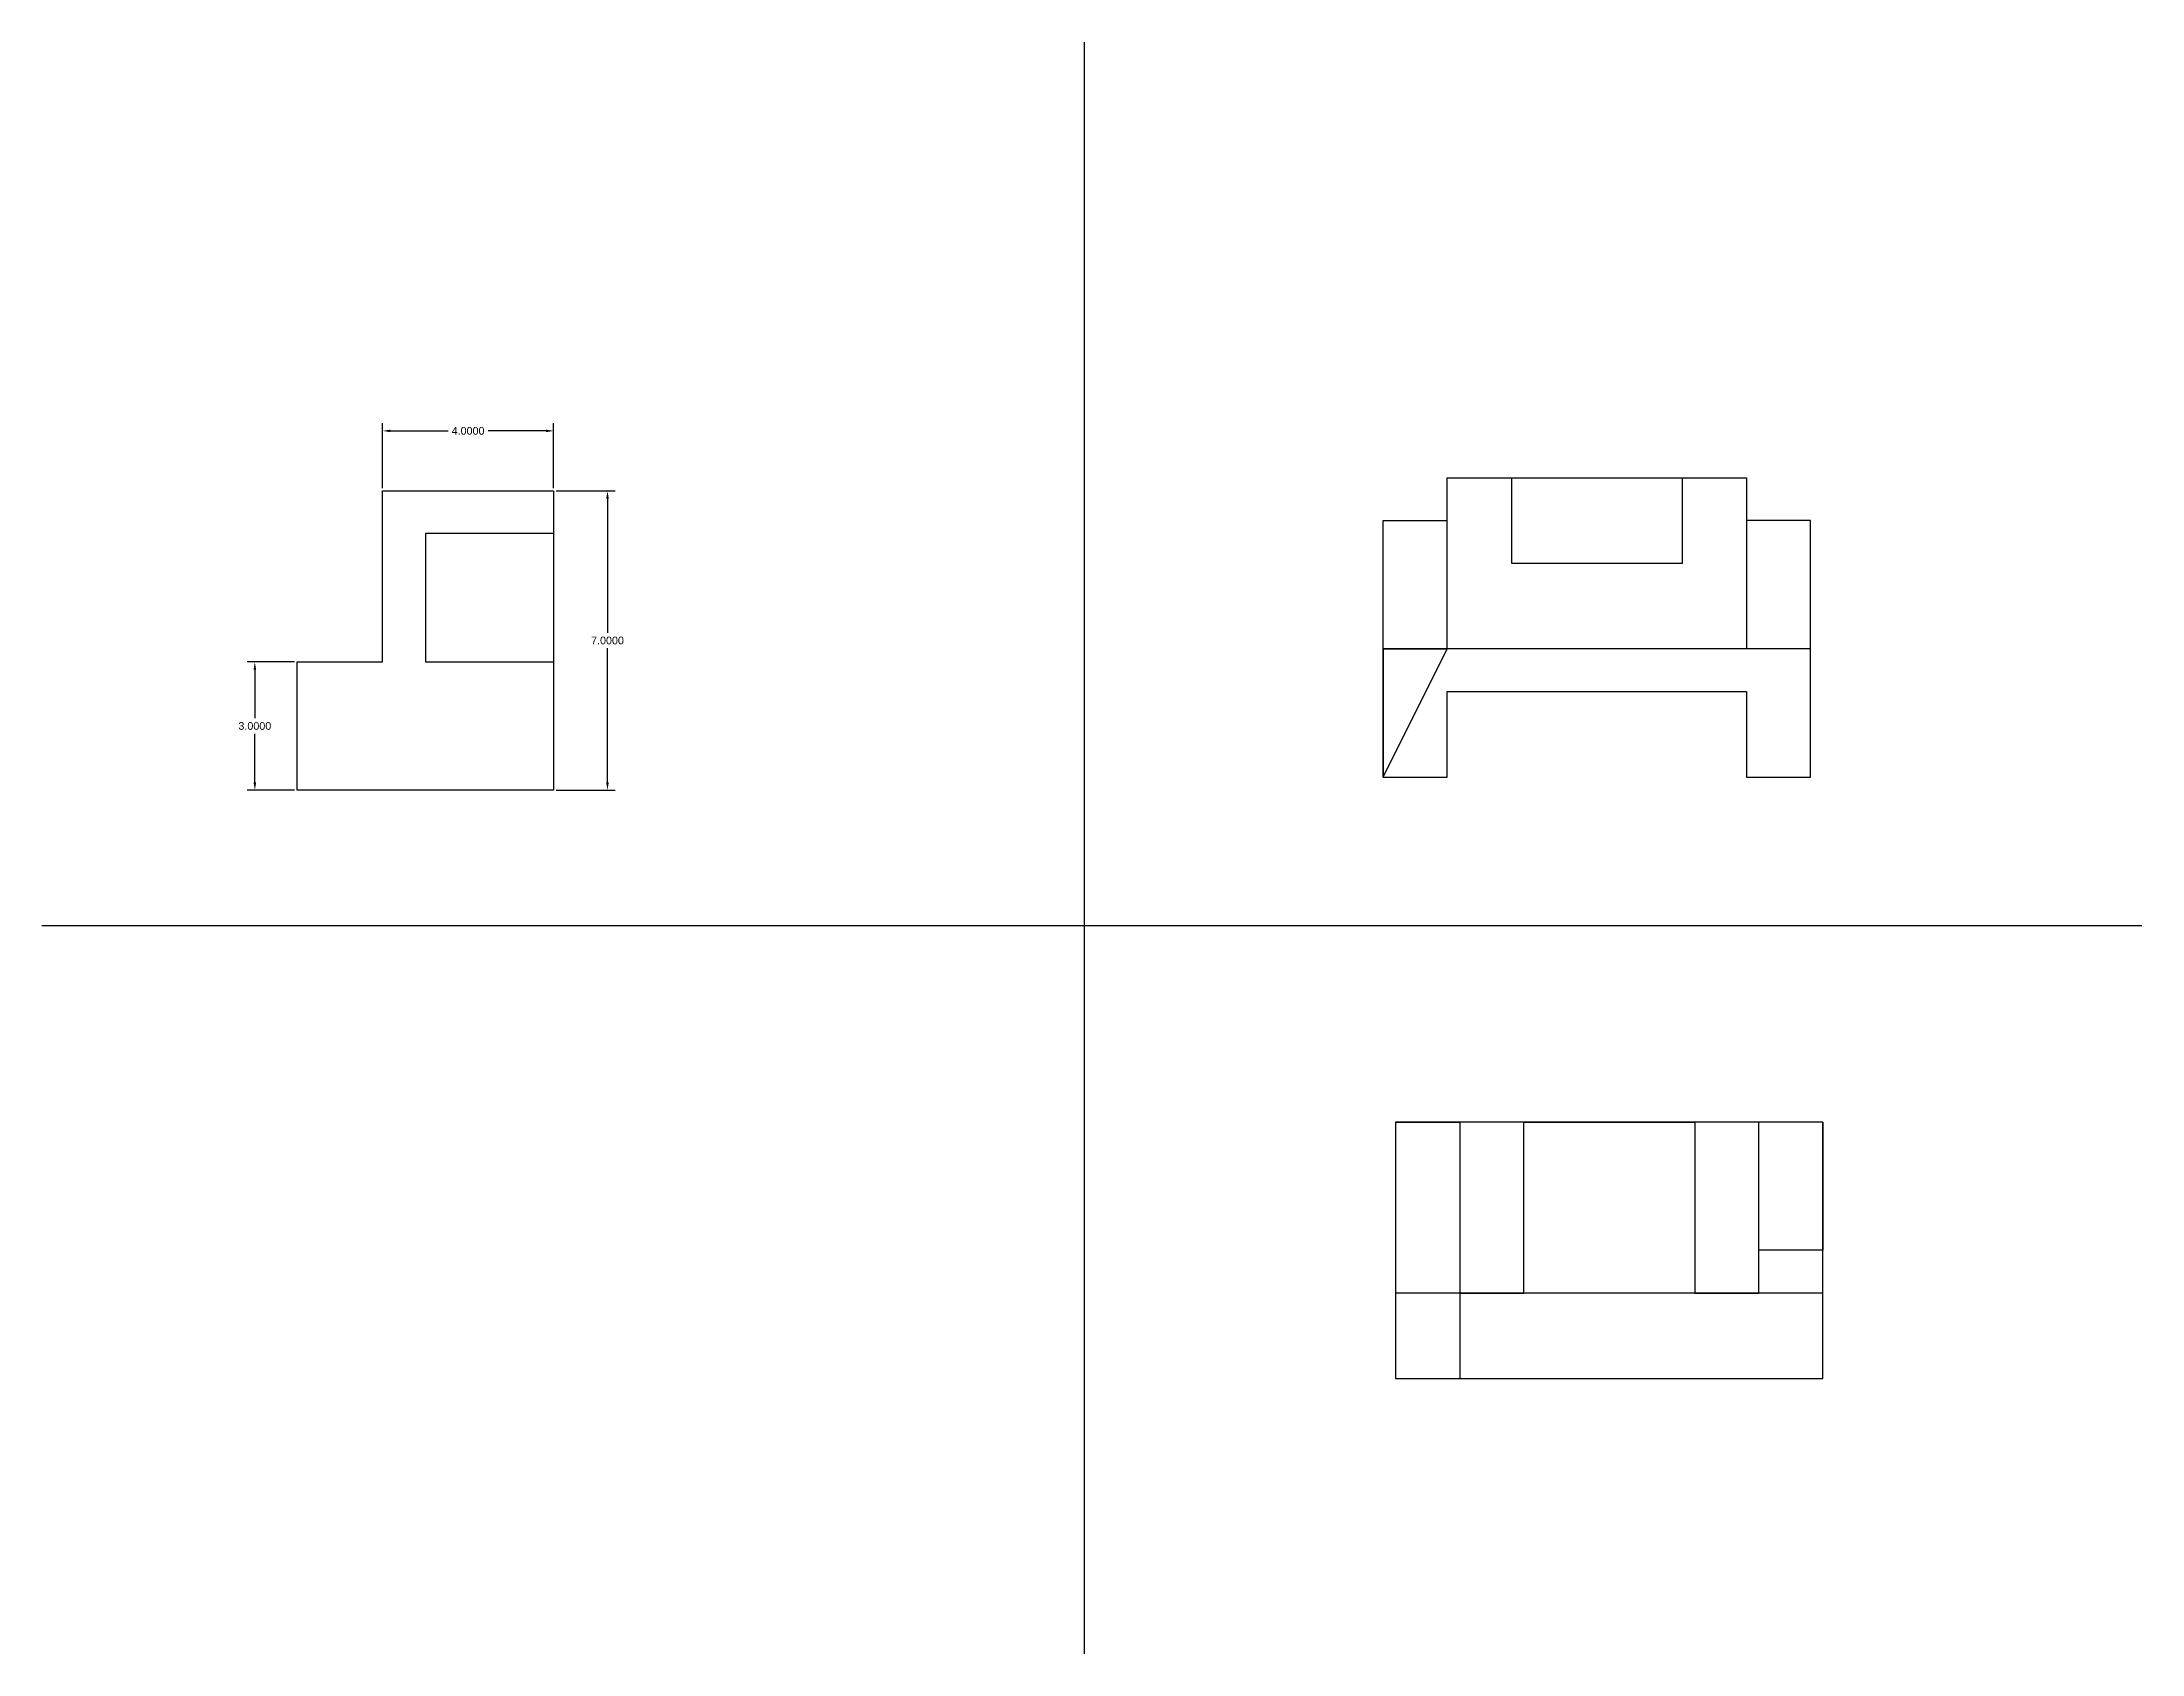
# Model space of a CAD drawing. Header units: inches. Extents: x 50 to 187, y 37 to 175.
# Drawn here: x 50.37 to 99.5, y 37.52 to 75.23 of the extents above; entities that cross this region are included whole.
import ezdxf

# ---------------------------------------------------------------- set-up
doc = ezdxf.new("R2010")
doc.units = ezdxf.units.IN
doc.header["$MEASUREMENT"] = 0
doc.styles.get("Standard").update_dxf_attribs({"font": 'arial.ttf'})
doc.dimstyles.get("Standard").update_dxf_attribs({"dimtxt": 0.18, "dimasz": 0.18, "dimexe": 0.18, "dimexo": 0.0625, "dimgap": 0.09, "dimtad": 0, "dimtih": 1, "dimtoh": 1, "dimdec": 4, "dimzin": 0, "dimdsep": 46, "dimtxsty": 'Standard', "dimcen": 0.09, "dimadec": 0, "dimazin": 0, "dimtfac": 1, "dimtdec": 4, "dimtofl": 0, "dimtmove": 0, "dimatfit": 3, "dimfxl": 1, "dimtolj": 1, "dimtzin": 0, "dimarcsym": 0})

msp = doc.modelspace()

# ---------------------------------------------------------------- blocks, each defined once
blk = doc.blocks.new('*D13')
at = {"color": 0, "lineweight": -2, "transparency": 16777216}
for p, q in [((58.336, 64.794), (58.336, 66.316)), ((58.516, 66.136), (59.869, 66.136)), ((62.156, 66.136), (60.803, 66.136)), ((62.336, 64.794), (62.336, 66.316))]:
    blk.add_line(p, q, dxfattribs=at)
at = {"color": 0, "transparency": 16777216}
for points in [[(58.516, 66.166), (58.516, 66.106), (58.336, 66.136)], [(62.156, 66.166), (62.156, 66.106), (62.336, 66.136)]]:
    blk.add_solid(points, dxfattribs=at)
at = {"layer": 'Defpoints', "color": 0, "transparency": 16777216}
for p in [(62.336, 66.136), (58.336, 64.732), (62.336, 64.732)]:
    blk.add_point(p, dxfattribs=at)
at = {"color": 0, "transparency": 16777216, "insert": (60.336, 66.136), "char_height": 0.18, "attachment_point": 5}
blk.add_mtext('\\A1;4.0000', dxfattribs=at)
blk = doc.blocks.new('*D14')
at = {"color": 0, "lineweight": -2, "transparency": 16777216}
for p, q in [((62.399, 64.732), (63.778, 64.732)), ((63.598, 64.552), (63.598, 61.414)), ((63.598, 57.912), (63.598, 61.05)), ((62.399, 57.732), (63.778, 57.732))]:
    blk.add_line(p, q, dxfattribs=at)
at = {"color": 0, "transparency": 16777216}
for points in [[(63.568, 64.552), (63.628, 64.552), (63.598, 64.732)], [(63.568, 57.912), (63.628, 57.912), (63.598, 57.732)]]:
    blk.add_solid(points, dxfattribs=at)
at = {"layer": 'Defpoints', "color": 0, "transparency": 16777216}
for p in [(62.336, 64.732), (62.336, 57.732), (63.598, 57.732)]:
    blk.add_point(p, dxfattribs=at)
at = {"color": 0, "transparency": 16777216, "insert": (63.598, 61.232), "char_height": 0.18, "attachment_point": 5}
blk.add_mtext('\\A1;7.0000', dxfattribs=at)
blk = doc.blocks.new('*D15')
at = {"color": 0, "lineweight": -2, "transparency": 16777216}
for p, q in [((56.274, 60.732), (55.167, 60.732)), ((55.347, 60.552), (55.347, 59.414)), ((55.347, 57.912), (55.347, 59.05)), ((56.274, 57.732), (55.167, 57.732))]:
    blk.add_line(p, q, dxfattribs=at)
at = {"color": 0, "transparency": 16777216}
for points in [[(55.317, 60.552), (55.377, 60.552), (55.347, 60.732)], [(55.317, 57.912), (55.377, 57.912), (55.347, 57.732)]]:
    blk.add_solid(points, dxfattribs=at)
at = {"layer": 'Defpoints', "color": 0, "transparency": 16777216}
for p in [(56.336, 60.732), (55.347, 57.732), (56.336, 57.732)]:
    blk.add_point(p, dxfattribs=at)
at = {"color": 0, "transparency": 16777216, "insert": (55.347, 59.232), "char_height": 0.18, "attachment_point": 5}
blk.add_mtext('\\A1;3.0000', dxfattribs=at)

# ---------------------------------------------------------------- dimensions: what is measured, and where the dimension line sits
dim = msp.add_linear_dim(base=(62.3363, 66.13626), p1=(58.3363, 64.73163), p2=(62.3363, 64.73163), dimstyle='Standard')
dim.commit()
dim.dimension.update_dxf_attribs({"geometry": '*D13', "text_midpoint": (60.3363, 66.13626)})
for base, p1, p2, picture, middle in [((63.59803, 57.73163), (62.3363, 64.73163), (62.3363, 57.73163), '*D14', (63.59803, 61.23163)), ((55.34732, 57.73163), (56.3363, 60.73163), (56.3363, 57.73163), '*D15', (55.34732, 59.23163))]:
    dim = msp.add_linear_dim(base=base, p1=p1, p2=p2, angle=90, dimstyle='Standard')
    dim.commit()
    dim.dimension.update_dxf_attribs({"geometry": picture, "text_midpoint": middle})

# ---------------------------------------------------------------- linework, layer by layer
for p, q in [((74.7521, 75.23319), (74.7521, 54.56732)), ((83.24733, 61.03894), (83.24733, 65.03894)), ((83.24733, 65.03894), (90.24733, 65.03894)), ((83.24733, 65.03894), (84.74733, 65.03894)), ((84.74733, 65.03894), (84.74733, 63.03894)), ((88.74733, 63.03894), (88.74733, 65.03894)), ((90.24733, 65.03894), (90.24733, 61.03894)), ((58.3363, 60.73163), (58.3363, 64.73163)), ((58.3363, 64.73163), (62.3363, 64.73163)), ((62.3363, 64.73163), (62.3363, 57.73163)), ((62.3363, 64.73163), (62.3363, 63.73163)), ((81.74733, 58.03894), (81.74733, 64.03894)), ((81.74733, 64.03894), (83.24733, 64.03894)), ((91.74733, 64.03894), (90.24733, 64.03894)), ((91.74733, 58.03894), (91.74733, 64.03894)), ((62.3363, 63.73163), (59.3363, 63.73163)), ((59.3363, 63.73163), (59.3363, 60.73163)), ((84.74733, 63.03894), (88.74733, 63.03894)), ((91.74733, 61.03894), (81.74733, 61.03894)), ((81.74733, 61.03894), (81.74733, 58.03894)), ((81.74733, 61.03894), (83.24733, 61.03894)), ((81.74733, 58.03894), (83.24733, 61.03894)), ((91.74733, 58.03894), (91.74733, 61.03894)), ((56.3363, 57.73163), (56.3363, 60.73163)), ((56.3363, 60.73163), (58.3363, 60.73163)), ((59.3363, 60.73163), (62.3363, 60.73163)), ((83.24733, 58.03894), (83.24733, 60.03894)), ((83.24733, 60.03894), (90.24733, 60.03894)), ((90.24733, 60.03894), (90.24733, 58.03894)), ((81.74733, 58.03894), (83.24733, 58.03894)), ((81.74733, 58.03894), (83.24733, 58.03894)), ((90.24733, 58.03894), (91.74733, 58.03894)), ((62.3363, 57.73163), (56.3363, 57.73163)), ((50.36713, 54.56732), (99.50102, 54.56732)), ((74.7521, 54.56732), (74.7521, 37.52288)), ((82.03669, 49.96721), (82.03669, 43.96721)), ((92.03669, 49.96721), (82.03669, 49.96721)), ((82.03669, 49.96721), (83.53669, 49.96721)), ((83.53669, 49.96721), (83.53669, 45.96721)), ((85.03669, 45.96721), (85.03669, 49.96721)), ((85.03669, 49.96721), (89.03669, 49.96721)), ((89.03669, 49.96721), (89.03669, 45.96721)), ((90.53669, 45.96721), (90.53669, 49.96721)), ((92.03669, 43.96721), (92.03669, 49.96721)), ((92.03669, 49.96721), (92.03669, 46.96721)), ((92.03669, 46.96721), (90.53669, 46.96721)), ((83.53669, 45.96721), (82.03669, 45.96721)), ((92.03669, 45.96721), (83.53669, 45.96721)), ((83.53669, 45.96721), (83.53669, 43.96721)), ((83.53669, 45.96721), (85.03669, 45.96721)), ((89.03669, 45.96721), (90.53669, 45.96721)), ((92.03669, 43.96721), (92.03669, 45.96721)), ((82.03669, 43.96721), (92.03669, 43.96721))]:
    msp.add_line(p, q)

msp.set_redraw_order([(e.dxf.handle, doc.entitydb.next_handle()) for e in msp.query("TEXT MTEXT ATTDEF DIMENSION ARC_DIMENSION")])  # texts and dimensions are drawn at this point

doc.saveas('drawing.dxf')
